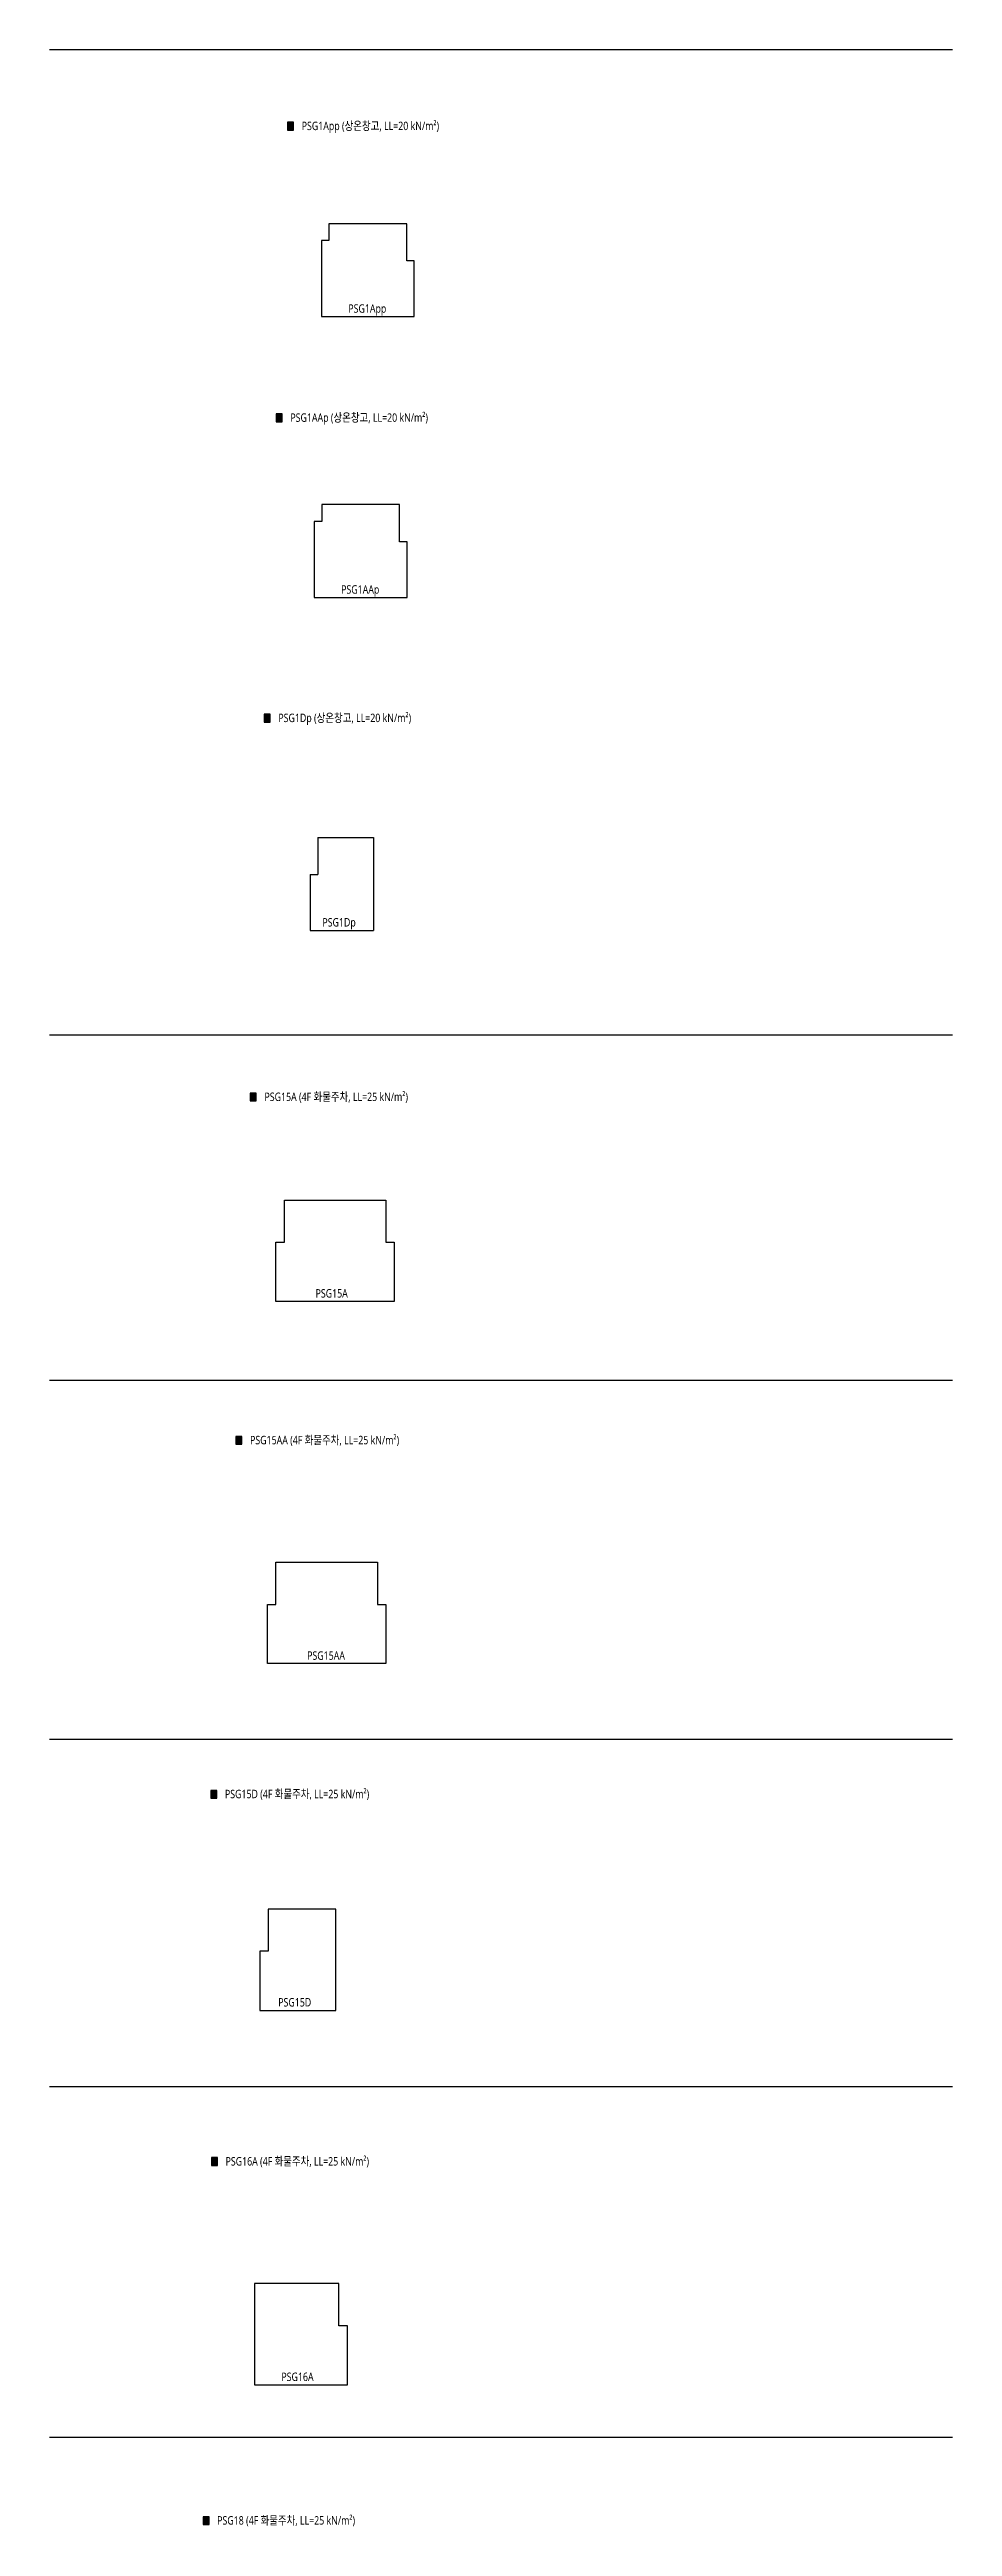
# Model space of a CAD drawing. Header units: millimetres. Extents: x 11948722 to 13111668, y -10771712 to -10232988.
# Drawn here: x 13086663 to 13097350, y -10442409 to -10413084 of the extents above; entities that cross this region are included whole.
import ezdxf
from ezdxf.enums import TextEntityAlignment as Align

# ---------------------------------------------------------------- set-up
doc = ezdxf.new("R2010")
doc.units = ezdxf.units.MM
doc.header["$LTSCALE"] = 150
doc.header["$MEASUREMENT"] = 0
doc.layers.get('0').update_dxf_attribs({"linetype": 'CONTINUOUS'})
doc.layers.get('Defpoints').update_dxf_attribs({"color": 117, "linetype": 'CONTINUOUS'})
doc.layers.add('CON-C', color=2, linetype='CONTINUOUS')
doc.styles.get("Standard").update_dxf_attribs({"font": 'NanumGothic.ttf'})

msp = doc.modelspace()

# ---------------------------------------------------------------- texts
at = {"width": 0.8}
for s, p in [('PSG1App (상온창고, LL=20 kN/m²)', (13089647.8, -10413987.8)), ('PSG1AAp (상온창고, LL=20 kN/m²)', (13089513.4, -10417441.3)), ('PSG1Dp (상온창고, LL=20 kN/m²)', (13089371.4, -10420996.6)), ('PSG15A (4F 화물주차, LL=25 kN/m²)', (13089207.3, -10425482.8)), ('PSG15AA (4F 화물주차, LL=25 kN/m²)', (13089036.5, -10429546.9)), ('PSG15D (4F 화물주차, LL=25 kN/m²)', (13088738.9, -10433737.3)), ('PSG16A (4F 화물주차, LL=25 kN/m²)', (13088746.5, -10438085.8)), ('PSG18 (4F 화물주차, LL=25 kN/m²)', (13088647.3, -10442337))]:
    msp.add_text(s, height=99.792, dxfattribs=at).set_placement(p, align=Align.MIDDLE_LEFT)

# ---------------------------------------------------------------- blocks, each defined once
blk = doc.blocks.new('PSG1App')
at = {"layer": 'CON-C', "ltscale": 1200, "flags": 128}
blk.add_lwpolyline([(-460, 1100), (-460, 900), (-550, 900), (-550, 0), (550, 0), (550, 660), (460, 660), (460, 1100)], close=True, dxfattribs=at)
at = {"layer": 'Defpoints', "color": 1, "width": 0.8}
blk.add_text('PSG1App', height=99.8, dxfattribs=at).set_placement((-231, 96), align=Align.MIDDLE_LEFT)
blk = doc.blocks.new('PSG1AAp')
at = {"layer": 'CON-C', "ltscale": 1200}
for p, q in [((-550, 900), (-550, 0)), ((-460, 900), (-550, 900)), ((460, 1100), (-460, 1100)), ((-460, 1100), (-460, 900)), ((460, 660), (460, 1100)), ((550, 660), (460, 660)), ((550, 0), (550, 660)), ((-550, 0), (550, 0))]:
    blk.add_line(p, q, dxfattribs=at)
at = {"layer": 'Defpoints', "color": 1, "width": 0.8}
blk.add_text('PSG1AAp', height=99.8, dxfattribs=at).set_placement((-231, 96), align=Align.MIDDLE_LEFT)
blk = doc.blocks.new('PSG1Dp')
at = {"layer": 'CON-C', "ltscale": 1200}
for p, q in [((-285, 1100), (-285, 660)), ((-285, 1100), (375, 1100)), ((375, 1100), (375, 0)), ((-375, 660), (-375, 0)), ((-375, 660), (-285, 660)), ((-375, 0), (375, 0))]:
    blk.add_line(p, q, dxfattribs=at)
at = {"layer": 'Defpoints', "color": 1, "width": 0.8}
blk.add_text('PSG1Dp', height=99.8, dxfattribs=at).set_placement((-231, 96), align=Align.MIDDLE_LEFT)
blk = doc.blocks.new('PSG15A')
at = {"layer": 'CON-C', "ltscale": 1200, "flags": 128}
blk.add_lwpolyline([(-700, 0), (-700, 700), (-600, 700), (-600, 1200), (600, 1200), (600, 700), (700, 700), (700, 0)], close=True, dxfattribs=at)
at = {"layer": 'Defpoints', "color": 1, "width": 0.8}
blk.add_text('PSG15A', height=99.8, dxfattribs=at).set_placement((-231, 96), align=Align.MIDDLE_LEFT)
blk = doc.blocks.new('PSG15AA')
at = {"layer": 'CON-C', "ltscale": 1200, "flags": 128}
blk.add_lwpolyline([(-700, 700), (-600, 700), (-600, 1200), (600, 1200), (600, 700), (700, 700), (700, 0), (-700, 0)], close=True, dxfattribs=at)
at = {"layer": 'Defpoints', "color": 1, "width": 0.8}
blk.add_text('PSG15AA', height=99.8, dxfattribs=at).set_placement((-231, 96), align=Align.MIDDLE_LEFT)
blk = doc.blocks.new('PSG15D')
at = {"layer": 'CON-C', "ltscale": 1200, "flags": 128}
blk.add_lwpolyline([(-450, 700), (-450, 0), (450, 0), (450, 1200), (-350, 1200), (-350, 700)], close=True, dxfattribs=at)
at = {"layer": 'Defpoints', "color": 1, "width": 0.8}
blk.add_text('PSG15D', height=99.8, dxfattribs=at).set_placement((-231, 96), align=Align.MIDDLE_LEFT)
blk = doc.blocks.new('PSG16A')
at = {"layer": 'CON-C', "ltscale": 1200, "flags": 128}
blk.add_lwpolyline([(550, 0), (550, 700), (450, 700), (450, 1200), (-550, 1200), (-550, 0)], close=True, dxfattribs=at)
at = {"layer": 'Defpoints', "color": 1, "width": 0.8}
blk.add_text('PSG16A', height=99.8, dxfattribs=at).set_placement((-231, 96), align=Align.MIDDLE_LEFT)

# ---------------------------------------------------------------- hatches: boundary and pattern name
for points in [[(13089551.2, -10414037), (13089551.2, -10413944.3), (13089479.9, -10413944.3), (13089479.9, -10414037)], [(13089416.9, -10417490.5), (13089416.9, -10417397.9), (13089345.6, -10417397.9), (13089345.6, -10417490.5)], [(13089274.8, -10421045.8), (13089274.8, -10420953.1), (13089203.5, -10420953.1), (13089203.5, -10421045.8)], [(13089110.7, -10425532), (13089110.7, -10425439.3), (13089039.4, -10425439.3), (13089039.4, -10425532)], [(13088940, -10429596.1), (13088940, -10429503.4), (13088868.7, -10429503.4), (13088868.7, -10429596.1)], [(13088642.3, -10433786.5), (13088642.3, -10433693.8), (13088571, -10433693.8), (13088571, -10433786.5)], [(13088649.9, -10438135), (13088649.9, -10438042.3), (13088578.7, -10438042.3), (13088578.7, -10438135)], [(13088550.7, -10442386.2), (13088550.7, -10442293.5), (13088479.5, -10442293.5), (13088479.5, -10442386.2)]]:
    msp.add_hatch(color=256).paths.add_polyline_path(points)

# ---------------------------------------------------------------- linework, layer by layer
for points in [[(13089551.2, -10414037), (13089551.2, -10413944.3), (13089479.9, -10413944.3), (13089479.9, -10414037)], [(13089416.9, -10417490.5), (13089416.9, -10417397.9), (13089345.6, -10417397.9), (13089345.6, -10417490.5)], [(13089274.8, -10421045.8), (13089274.8, -10420953.1), (13089203.5, -10420953.1), (13089203.5, -10421045.8)], [(13089110.7, -10425532), (13089110.7, -10425439.3), (13089039.4, -10425439.3), (13089039.4, -10425532)], [(13088940, -10429596.1), (13088940, -10429503.4), (13088868.7, -10429503.4), (13088868.7, -10429596.1)], [(13088642.3, -10433786.5), (13088642.3, -10433693.8), (13088571, -10433693.8), (13088571, -10433786.5)], [(13088649.9, -10438135), (13088649.9, -10438042.3), (13088578.7, -10438042.3), (13088578.7, -10438135)], [(13088550.7, -10442386.2), (13088550.7, -10442293.5), (13088479.5, -10442293.5), (13088479.5, -10442386.2)]]:
    msp.add_lwpolyline(points, close=True)
at = {"layer": 'CON-C', "ltscale": 1200}
for p, q in [((13086663.4, -10413083.9), (13097349.6, -10413083.9)), ((13086663.4, -10424749.8), (13097349.6, -10424749.8)), ((13086663.4, -10428838.9), (13097349.6, -10428838.9)), ((13086663.4, -10433087), (13097349.6, -10433087)), ((13086663.4, -10437198.9), (13097349.6, -10437198.9)), ((13086663.4, -10441352.9), (13097349.6, -10441352.9))]:
    msp.add_line(p, q, dxfattribs=at)

# ---------------------------------------------------------------- block references
for name, p in [('PSG1App', (13090430.5, -10416246)), ('PSG1AAp', (13090345.4, -10419572.3)), ('PSG1Dp', (13090123.7, -10423512.8)), ('PSG15A', (13090042.9, -10427905.6)), ('PSG15AA', (13089942.9, -10432194.1)), ('PSG15D', (13089601.1, -10436299)), ('PSG16A', (13089638.2, -10440733.1))]:
    msp.add_blockref(name, p, dxfattribs=at)

msp.set_redraw_order([(e.dxf.handle, doc.entitydb.next_handle()) for e in msp.query("TEXT MTEXT ATTDEF DIMENSION ARC_DIMENSION")])  # texts and dimensions are drawn at this point

doc.saveas('drawing.dxf')
